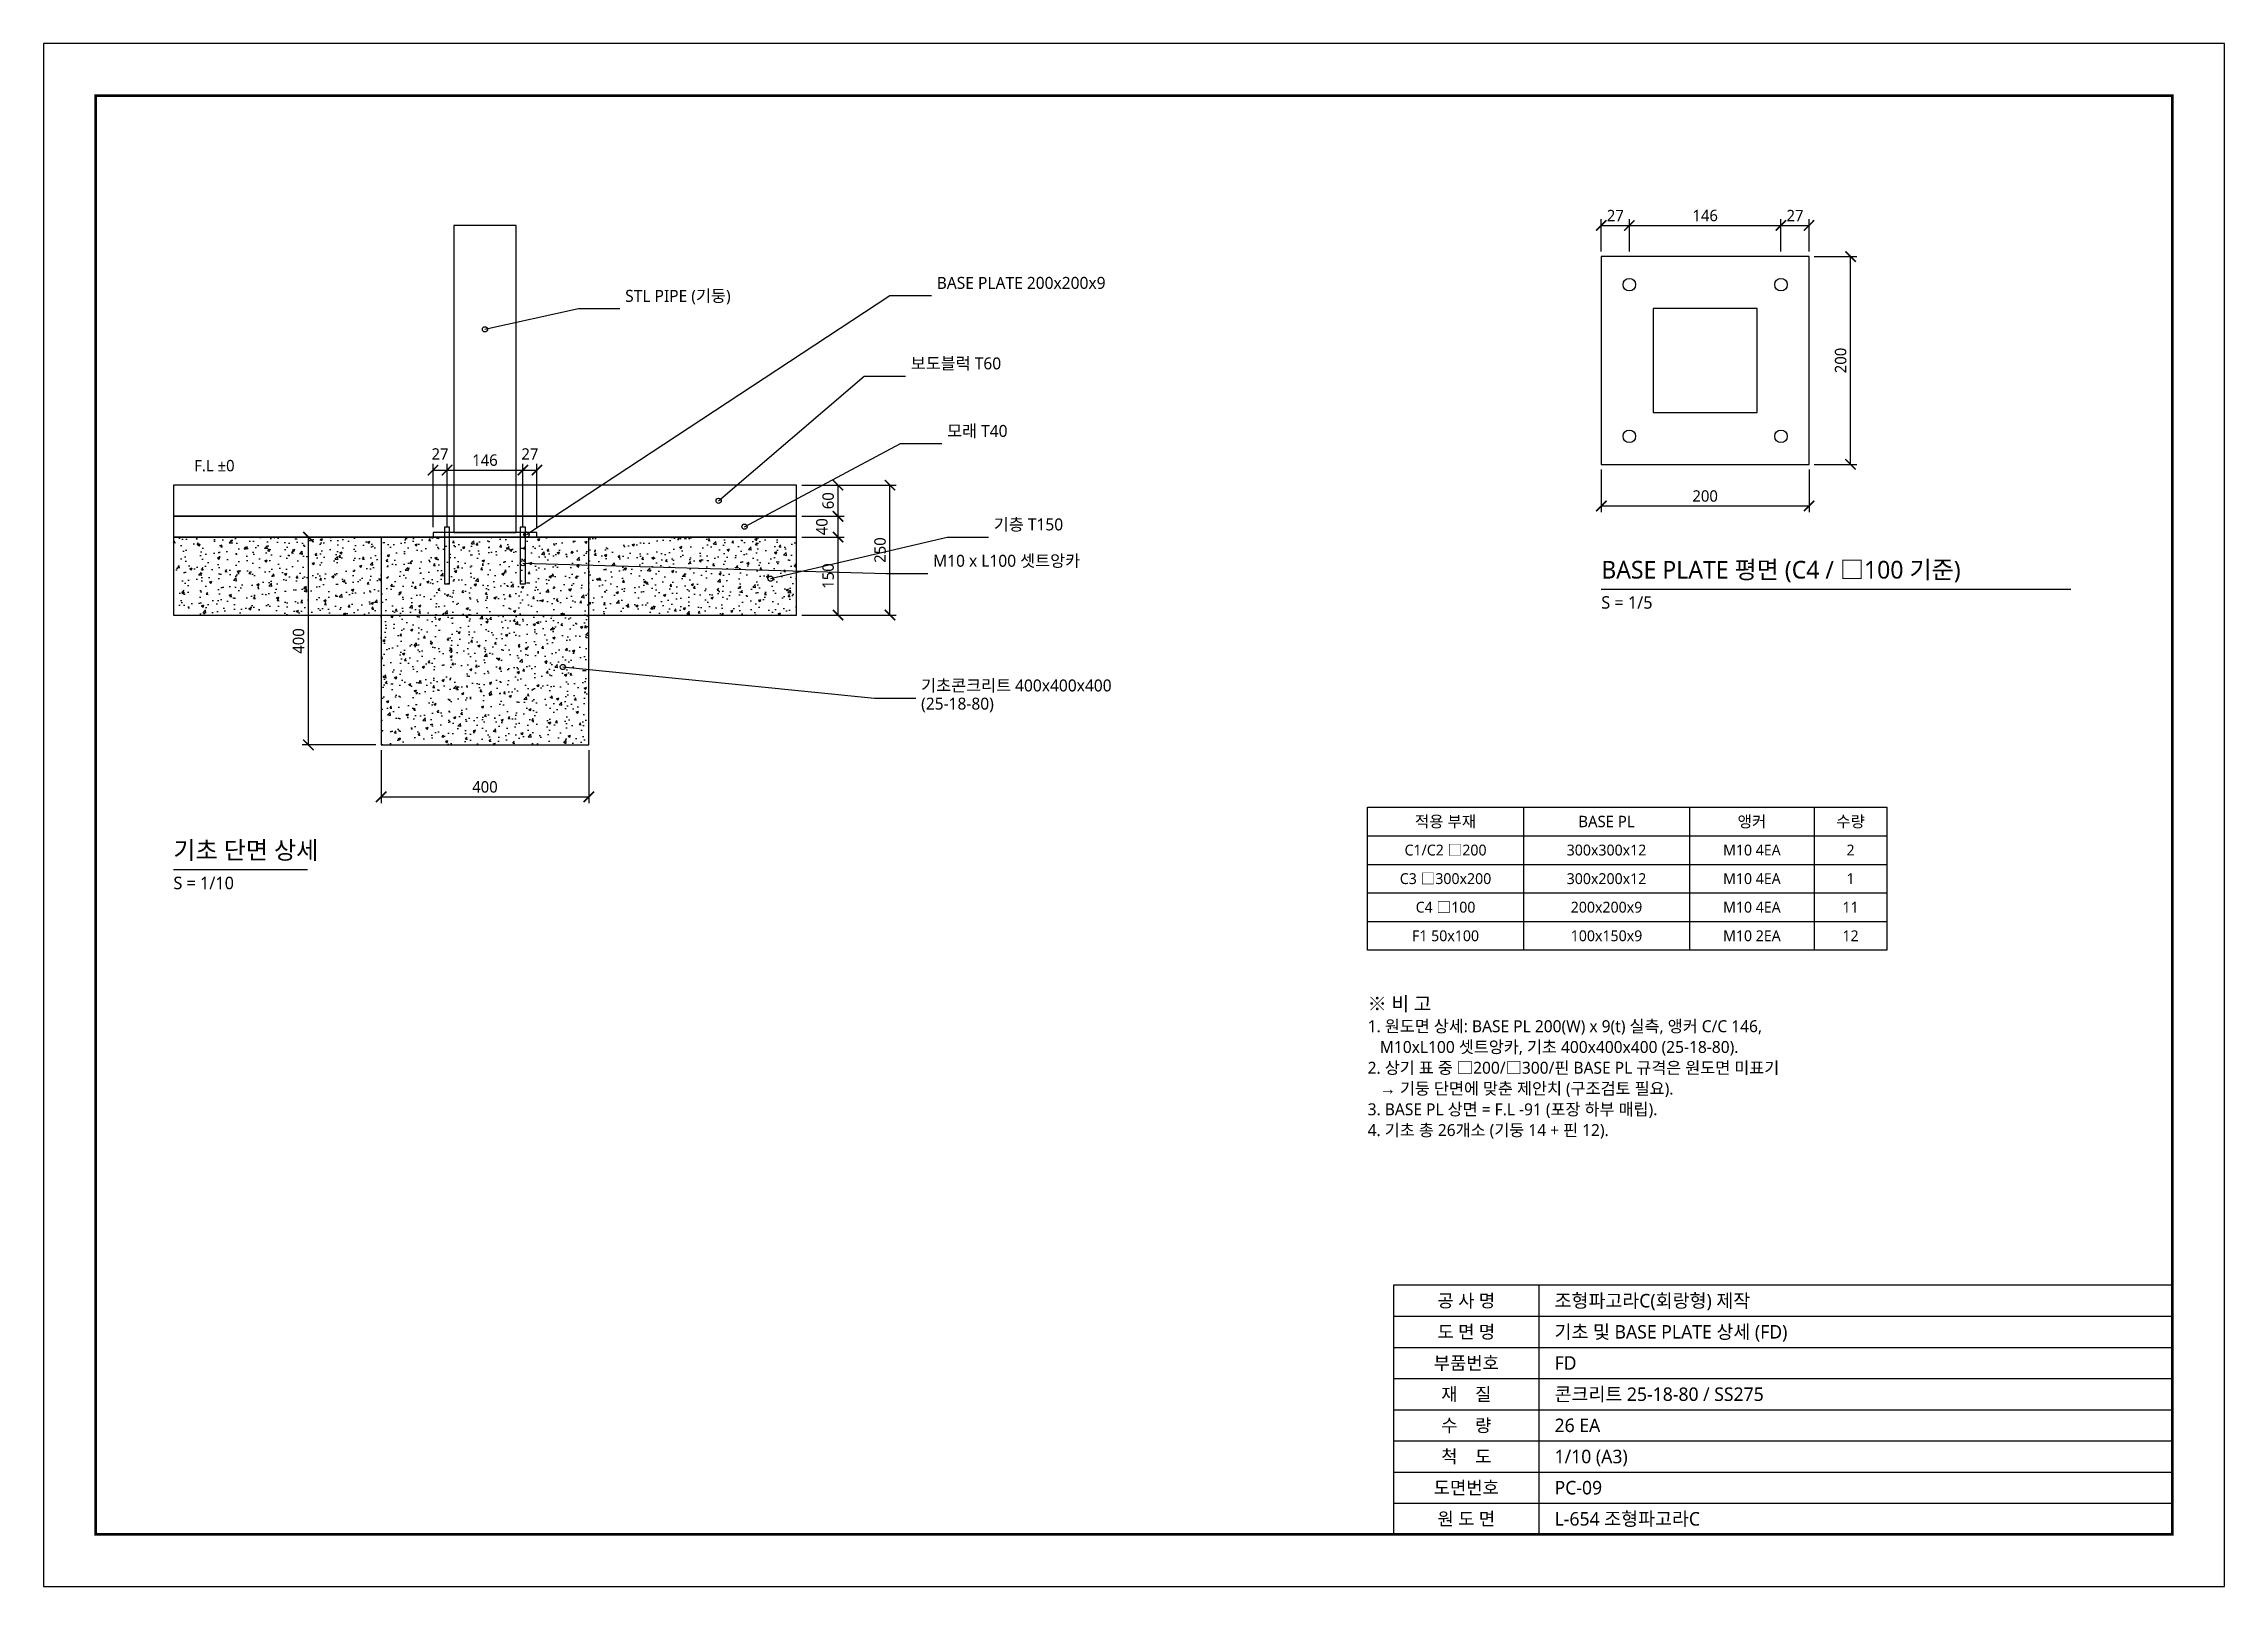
# Model space of a CAD drawing. Header units: millimetres. Extents: x 0 to 600420, y 0 to 14850.
# Drawn here: x 450000 to 454200, y 0 to 2970 of the extents above; entities that cross this region are included whole.
import ezdxf
from ezdxf.enums import TextEntityAlignment as Align

# ---------------------------------------------------------------- set-up
doc = ezdxf.new("R2010")
doc.units = ezdxf.units.MM
for name, color, linetype in [('DIM', 3, 'Continuous'), ('FRAME', 7, 'Continuous'), ('HATCH', 8, 'Continuous'), ('OUTLINE', 7, 'Continuous'), ('TEXT', 7, 'Continuous'), ('THIN', 8, 'Continuous')]:
    doc.layers.add(name, color=color, linetype=linetype)
doc.styles.add('KOR', font='NanumGothic.ttf')
doc.dimstyles.new('PART', dxfattribs={"dimtxt": 2.2, "dimasz": 2, "dimexe": 1.2, "dimexo": 1, "dimgap": 0.8, "dimtad": 1, "dimdec": 1, "dimlfac": 100, "dimdsep": 46, "dimtxsty": 'KOR', "dimblk": 'ARCHTICK', "dimcen": 2.5, "dimclrd": 3, "dimclre": 3, "dimclrt": 3, "dimazin": 3, "dimtfac": 0.5, "dimtmove": 2, "dimatfit": 3})

msp = doc.modelspace()

# ---------------------------------------------------------------- texts
at = {"layer": 'TEXT', "style": 'KOR'}
for s, height, p in [('BASE PLATE 200x200x9', 23, (451720, 2491)), ('STL PIPE (기둥)', 23, (451120, 2466)), ('보도블럭 T60', 23, (451670, 2336)), ('모래 T40', 23, (451740, 2206)), ('F.L ±0', 22, (450290, 2140)), ('기층 T150', 23, (451830, 2026)), ('M10 x L100 셋트앙카', 23, (451713, 1956)), ('BASE PLATE 평면 (C4 / □100 기준)', 34, (453000, 1930)), ('S = 1/5', 24, (453000, 1875)), ('기초콘크리트 400x400x400', 23, (451690, 1716)), ('(25-18-80)', 23, (451690, 1681)), ('기초 단면 상세', 34, (450250, 1390)), ('S = 1/10', 24, (450250, 1335)), ('※ 비 고', 27, (452550, 1100)), ('1. 원도면 상세: BASE PL 200(W) x 9(t) 실측, 앵커 C/C 146,', 23, (452550, 1060)), ('   M10xL100 셋트앙카, 기초 400x400x400 (25-18-80).', 23, (452550, 1020)), ('2. 상기 표 중 □200/□300/핀 BASE PL 규격은 원도면 미표기', 23, (452550, 980)), ('   → 기둥 단면에 맞춘 제안치 (구조검토 필요).', 23, (452550, 940)), ('3. BASE PL 상면 = F.L -91 (포장 하부 매립).', 23, (452550, 900)), ('4. 기초 총 26개소 (기둥 14 + 핀 12).', 23, (452550, 860))]:
    msp.add_text(s, height=height, dxfattribs=at).set_placement(p, align=Align.BOTTOM_LEFT)
for s, height, p in [('적용 부재', 22, (452700, 1472.5)), ('BASE PL', 22, (453010, 1472.5)), ('앵커', 22, (453290, 1472.5)), ('수량', 22, (453480, 1472.5)), ('C1/C2 □200', 20.9, (452700, 1417.5)), ('300x300x12', 20.9, (453010, 1417.5)), ('M10 4EA', 20.9, (453290, 1417.5)), ('2', 20.9, (453480, 1417.5)), ('C3 □300x200', 20.9, (452700, 1362.5)), ('300x200x12', 20.9, (453010, 1362.5)), ('M10 4EA', 20.9, (453290, 1362.5)), ('1', 20.9, (453480, 1362.5)), ('C4 □100', 20.9, (452700, 1307.5)), ('200x200x9', 20.9, (453010, 1307.5)), ('M10 4EA', 20.9, (453290, 1307.5)), ('11', 20.9, (453480, 1307.5)), ('F1 50x100', 20.9, (452700, 1252.5)), ('100x150x9', 20.9, (453010, 1252.5)), ('M10 2EA', 20.9, (453290, 1252.5)), ('12', 20.9, (453480, 1252.5)), ('공 사 명', 25, (452740, 550)), ('도 면 명', 25, (452740, 490)), ('부품번호', 25, (452740, 430)), ('재    질', 25, (452740, 370)), ('수    량', 25, (452740, 310)), ('척    도', 25, (452740, 250)), ('도면번호', 25, (452740, 190)), ('원 도 면', 25, (452740, 130))]:
    msp.add_text(s, height=height, dxfattribs=at).set_placement(p, align=Align.MIDDLE_CENTER)
for s, p in [('조형파고라C(회랑형) 제작', (452910, 550)), ('기초 및 BASE PLATE 상세 (FD)', (452910, 490)), ('FD', (452910, 430)), ('콘크리트 25-18-80 / SS275', (452910, 370)), ('26 EA', (452910, 310)), ('1/10 (A3)', (452910, 250)), ('PC-09', (452910, 190)), ('L-654 조형파고라C', (452910, 130))]:
    msp.add_text(s, height=26, dxfattribs=at).set_placement(p, align=Align.MIDDLE_LEFT)

# ---------------------------------------------------------------- blocks, each defined once
blk = doc.blocks.new('_ARCHTICK')
at = {"color": 0, "linetype": 'BYBLOCK', "const_width": 0.15}
blk.add_lwpolyline([(-0.5, -0.5), (0.5, 0.5)], dxfattribs=at)

# ---------------------------------------------------------------- dimensions: what is measured, and where the dimension line sits
at = {"layer": 'DIM'}
for base, p1, p2, override in [((453000, 2620), (453000, 2560), (453054, 2560), {"dimscale": 10, "dimlfac": 0.5}), ((453054, 2620), (453054, 2560), (453346, 2560), {"dimscale": 10, "dimlfac": 0.5}), ((453346, 2620), (453346, 2560), (453400, 2560), {"dimscale": 10, "dimlfac": 0.5}), ((450750, 2149), (450750, 2029), (450777, 2029), {"dimscale": 10, "dimlfac": 1}), ((450923, 2149), (450923, 2029), (450950, 2029), {"dimscale": 10, "dimlfac": 1}), ((450777, 2149), (450777, 2029), (450923, 2029), {"dimscale": 10, "dimlfac": 1}), ((453000, 2080), (453000, 2160), (453400, 2160), {"dimscale": 10, "dimlfac": 0.5}), ((450650, 1520), (450650, 1620), (451050, 1620), {"dimscale": 10, "dimlfac": 1})]:
    msp.add_linear_dim(base=base, p1=p1, p2=p2, dimstyle='PART', override=override, dxfattribs=at).render()
for base, p1, p2, override in [((453480, 2160), (453400, 2160), (453400, 2560), {"dimscale": 10, "dimlfac": 0.5}), ((451530, 2060), (451450, 2060), (451450, 2120), {"dimscale": 10, "dimlfac": 1}), ((451630, 1870), (451450, 1870), (451450, 2120), {"dimscale": 10, "dimlfac": 1}), ((451530, 2020), (451450, 2020), (451450, 2060), {"dimscale": 10, "dimlfac": 1}), ((450510, 1620), (450650, 1620), (450650, 2020), {"dimscale": 10, "dimlfac": 1}), ((451530, 1870), (451450, 1870), (451450, 2020), {"dimscale": 10, "dimlfac": 1})]:
    msp.add_linear_dim(base=base, p1=p1, p2=p2, angle=90, dimstyle='PART', override=override, dxfattribs=at).render()

# ---------------------------------------------------------------- hatches: boundary and pattern name
at = {"layer": 'HATCH'}
h = msp.add_hatch(dxfattribs=at)
h.set_pattern_fill('AR-CONC', scale=0.25)
h.paths.add_polyline_path([(450250, 1870), (450650, 1870), (450650, 2020), (450250, 2020)])
h = msp.add_hatch(dxfattribs=at)
h.set_pattern_fill('AR-CONC', scale=0.25)
h.paths.add_polyline_path([(450650, 1620), (451050, 1620), (451050, 2020), (450650, 2020)])
h = msp.add_hatch(dxfattribs=at)
h.set_pattern_fill('AR-CONC', scale=0.25)
h.paths.add_polyline_path([(451050, 1870), (451450, 1870), (451450, 2020), (451050, 2020)])

# ---------------------------------------------------------------- linework, layer by layer
at = {"layer": 'DIM'}
for points in [[(450930, 2025), (451630, 2485), (451710, 2485)], [(450850, 2420), (451030, 2460), (451110, 2460)], [(451300, 2090), (451580, 2330), (451660, 2330)], [(451350, 2040), (451650, 2200), (451730, 2200)], [(451400, 1940), (451740, 2020), (451820, 2020)], [(450923, 1970), (451623, 1950), (451703, 1950)], [(451000, 1770), (451600, 1710), (451680, 1710)]]:
    msp.add_lwpolyline(points, dxfattribs=at)
for centre in [(450850, 2420), (451300, 2090), (450930, 2025), (451350, 2040), (450923, 1970), (451400, 1940), (451000, 1770)]:
    msp.add_circle(centre, 5, dxfattribs=at)
at = {"layer": 'FRAME'}
for points in [[(450000, 0), (454200, 0), (454200, 2970), (450000, 2970)], [(452550, 1500), (453550, 1500), (453550, 1225), (452550, 1225)], [(452600, 100), (454100, 100), (454100, 580), (452600, 580)]]:
    msp.add_lwpolyline(points, close=True, dxfattribs=at)
at = {"layer": 'FRAME', "const_width": 5}
msp.add_lwpolyline([(450100, 100), (454100, 100), (454100, 2870), (450100, 2870)], close=True, dxfattribs=at)
at = {"layer": 'OUTLINE'}
for points in [[(450790, 2029), (450910, 2029), (450910, 2620), (450790, 2620)], [(453000, 2160), (453400, 2160), (453400, 2560), (453000, 2560)], [(450650, 1620), (451050, 1620), (451050, 2020), (450650, 2020)], [(450750, 2020), (450950, 2020), (450950, 2029), (450750, 2029)]]:
    msp.add_lwpolyline(points, close=True, dxfattribs=at)
for centre in [(453054, 2506), (453346, 2506), (453054, 2214), (453346, 2214)]:
    msp.add_circle(centre, 12, dxfattribs=at)
at = {"layer": 'TEXT'}
for points in [[(453000, 1920), (453904.4, 1920)], [(450250, 1380), (450508.4, 1380)]]:
    msp.add_lwpolyline(points, dxfattribs=at)
at = {"layer": 'THIN'}
for points in [[(453100, 2260), (453300, 2260), (453300, 2460), (453100, 2460)], [(450250, 2060), (451450, 2060), (451450, 2120), (450250, 2120)], [(450250, 2020), (451450, 2020), (451450, 2060), (450250, 2060)], [(450250, 1870), (451450, 1870), (451450, 2020), (450250, 2020)], [(450772, 1930), (450782, 1930), (450782, 2039), (450772, 2039)], [(450918, 1930), (450928, 1930), (450928, 2039), (450918, 2039)]]:
    msp.add_lwpolyline(points, close=True, dxfattribs=at)
for points in [[(452850, 1500), (452850, 1225)], [(453170, 1500), (453170, 1225)], [(453410, 1500), (453410, 1225)], [(452550, 1445), (453550, 1445)], [(452550, 1390), (453550, 1390)], [(452550, 1335), (453550, 1335)], [(452550, 1280), (453550, 1280)], [(452880, 100), (452880, 580)], [(452600, 520), (454100, 520)], [(452600, 460), (454100, 460)], [(452600, 400), (454100, 400)], [(452600, 340), (454100, 340)], [(452600, 280), (454100, 280)], [(452600, 220), (454100, 220)], [(452600, 160), (454100, 160)]]:
    msp.add_lwpolyline(points, dxfattribs=at)

msp.set_redraw_order([(e.dxf.handle, doc.entitydb.next_handle()) for e in msp.query("TEXT MTEXT ATTDEF DIMENSION ARC_DIMENSION")])  # texts and dimensions are drawn at this point

doc.saveas('drawing.dxf')
